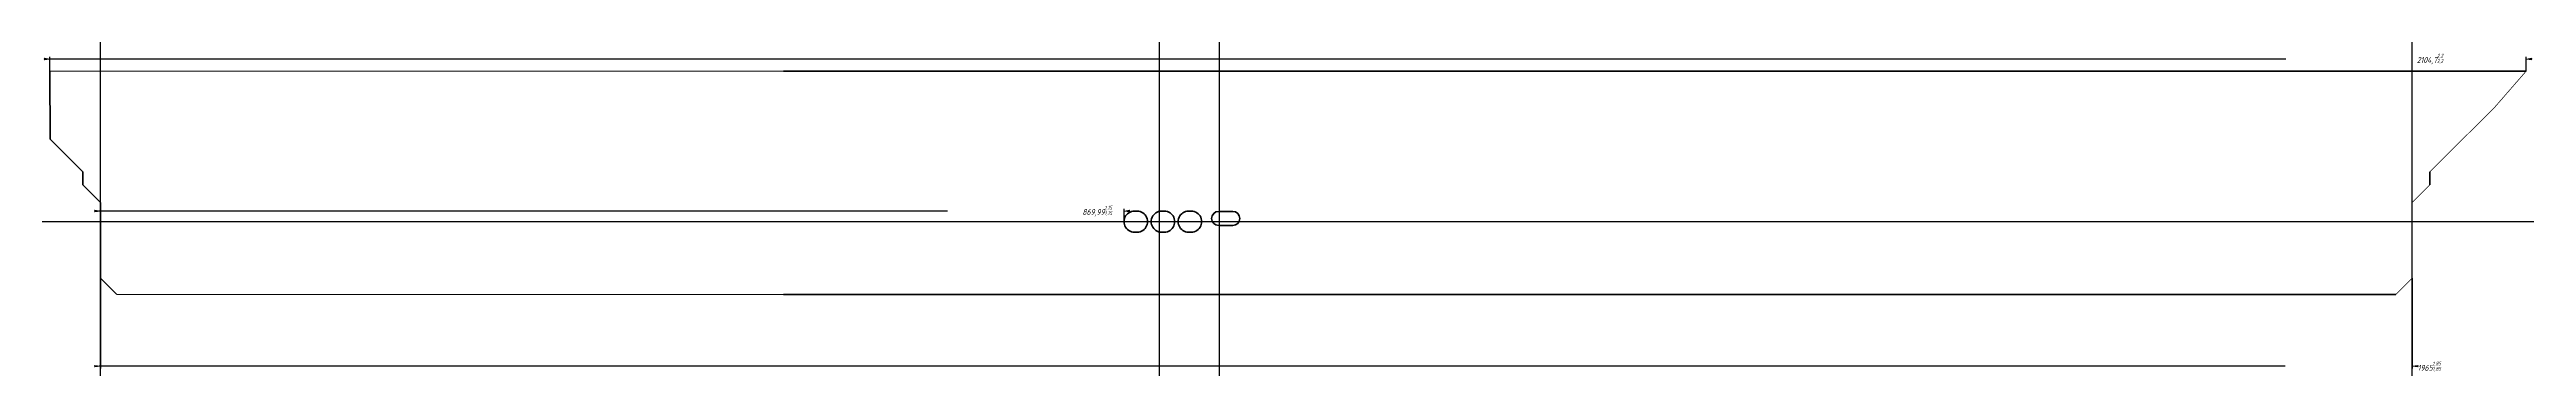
# Model space of a CAD drawing. Header units: millimetres. Extents: x -101 to 2004, y -119 to 153.
import ezdxf

# ---------------------------------------------------------------- set-up
doc = ezdxf.new("R2010")
doc.units = ezdxf.units.MM
doc.linetypes.add('K5LT_BASIC', pattern=[0])
doc.linetypes.add('K5LT_THIN', pattern=[0])
doc.styles.add('KDIMTEXTSTYLE', font='GOST_AU.SHX', dxfattribs={"width": 0.96, "oblique": 15, "height": 5})
doc.dimstyles.new('KDIMSTYLE (1.00)', dxfattribs={"dimtxt": 5, "dimasz": 1, "dimexe": 2, "dimexo": 0, "dimgap": 1, "dimtad": 1, "dimtxsty": 'KDIMTEXTSTYLE', "dimsah": 1, "dimcen": 0, "dimdle": 1, "dimadec": 0, "dimazin": 0, "dimtfac": 0.667, "dimtmove": 0, "dimatfit": 3, "dimfxl": 1, "dimtvp": 1, "dimtolj": 1, "dimtzin": 0, "dimarcsym": 0})

# ---------------------------------------------------------------- blocks, each defined once
blk = doc.blocks.new('KDIMARROW_01')
blk.add_hatch(color=0).paths.add_polyline_path([(-5, -0.6582624912261956), (0, 0), (-5, 0.658262491226197), (-4.5, 6e-16)])
at = {"color": 0, "linetype": 'K5LT_THIN', "lineweight": 18}
for p, q in [((-4.5, 6e-16), (-5, 0.658262491226197)), ((-5, 0.658262491226197), (0, 0)), ((0, 0), (-5, -0.6582624912261956)), ((-5, -0.6582624912261956), (-4.5, 6e-16)), ((0, 0), (-1, 0))]:
    blk.add_line(p, q, dxfattribs=at)

msp = doc.modelspace()

# ---------------------------------------------------------------- linework, layer by layer
at = {"color": 5, "linetype": 'K5LT_BASIC', "lineweight": 60, "true_color": 0x0000ff}
for p, q in [((-100.8416666666666, 134.1729166666667), (-100.6916666666667, 76.32291666666674)), ((522.753830042855, 134.1729166666667), (2003.93693546782, 134.1729166666667)), ((-72.84166666666667, 48.47291666666667), (-100.6916666666667, 76.32291666666674)), ((-72.84166666666667, 48.47291666666667), (-72.84166666666667, 37.47291666666667)), ((1922.158333333333, 48.47291666666667), (1922.158333333333, 37.47291666666667)), ((-72.84166666666667, 37.47291666666667), (-57.84166666666667, 22.47291666666667)), ((-57.84166666666667, 22.47291666666667), (-57.84166666666667, -41.82708333333333)), ((892.6535945737567, 14.88833885832517), (904.5788649271246, 14.88833885832517)), ((892.6535945737567, 2.88833885832517), (904.5788649271246, 2.88833885832517)), ((-57.84166666666667, -41.82708333333333), (-43.84166666666667, -55.82708333333333)), ((522.7538300428552, -55.82708333333333), (1893.158333333333, -55.82708333333333))]:
    msp.add_line(p, q, dxfattribs=at)
at = {"color": 9, "true_color": 0xdca5c1}
for p, direction in [((-57.84166666666668, 6.172916666663541), (6.123233995736766e-17, 1)), ((842.2486512870807, 6.172916666663541), (6.123233995736766e-17, 1)), ((893.2486512870807, 6.172916666663538), (6.123233995736766e-17, 1)), ((1907.158333333333, -69.2910066293515), (6.123233995736766e-17, 1)), ((865.1583333333333, 6.172916666663541), (1, 0))]:
    msp.add_xline(p, direction, dxfattribs=at)
at = {"color": 5, "linetype": 'K5LT_BASIC', "true_color": 0x0000ff, "const_width": 0.6}
for points in [[(522.753830042855, 134.1729166666667), (-100.8416666666666, 134.1729166666667)], [(1922.158333333333, 48.47291666666667), (1977.858333333334, 104.1729166666669), (2003.93693546782, 134.1729166666667)], [(1893.158333333333, -55.82708333333333), (1907.158333333333, -41.82708333333333), (1907.158333333333, 22.47291666666667), (1922.158333333333, 37.47291666666667)], [(-43.84166666666667, -55.82708333333333), (522.7538300428552, -55.82708333333333)]]:
    msp.add_lwpolyline(points, dxfattribs=at)
at = {"color": 5, "linetype": 'K5LT_BASIC', "lineweight": 60, "true_color": 0x0000ff}
for centre, radius, start, end in [((821.1503190011247, 6.172916666666678), 8.999999999999988, 83.52532030917385, 276.4746796908262), ((822.1583333333333, 6.172916666672057), 8.999999999994637, 86.74595201406055, 93.21028872556641), ((823.180073173882, 6.172916666666865), 9.00000000000018, 263.4813482892413, 96.51865171075808), ((844.2406369548722, 6.172916666666678), 8.999999999999988, 83.52532030917385, 276.4746796908262), ((845.2486512870807, 6.172916666672057), 8.999999999994637, 86.74595201406055, 93.21028872556641), ((846.2703911276294, 6.172916666666865), 9.00000000000018, 263.4813482892413, 96.51865171075808), ((867.1503190011247, 6.172916666666678), 8.999999999999988, 83.52532030917385, 276.4746796908262), ((868.1583333333333, 6.172916666672057), 8.999999999994637, 86.74595201406055, 93.21028872556641), ((869.180073173882, 6.172916666666865), 9.00000000000018, 263.4813482892413, 96.51865171075808), ((892.6535945737567, 8.88833885832517), 6.000000000000004, 90, 270), ((898.5788649271246, 8.888338858320472), 5.999999999995306, 270, 270.7588895689474), ((904.5788649271246, 8.888338858325174), 6.000000000000005, 270, 90), ((822.1583333333333, 6.172916666661307), 8.999999999994639, 266.7897112744336, 273.2540479859395), ((845.2486512870807, 6.172916666661307), 8.999999999994639, 266.7897112744336, 273.2540479859395), ((868.1583333333333, 6.172916666661307), 8.999999999994639, 266.7897112744336, 273.2540479859395)]:
    msp.add_arc(centre, radius, start, end, dxfattribs=at)

# ---------------------------------------------------------------- dimensions: what is measured, and where the dimension line sits
at = {"color": 7}
for base, p1, p2, location, override in [((-100.7666666666667, 144.486954958455), (2003.93693546782, 134.1729166666667), (-100.7666666666667, 105.2479166666667), (1922.233333333333, 144.486954958455), {"dimexo": 0, "dimpost": '\\H5.0;\\W0.965;\\Q15;<>\\H0.65x;\\S2,2^ 2,2;\\H1.5x;', "dimblk1": 'KDIMARROW_01', "dimblk2": 'KDIMARROW_01', "dimse1": 0, "dimse2": 0, "dimclrt": 7, "dimtolj": 1}), ((-57.84166666666668, 15.15879318354112), (812.1503190011247, 6.172916666666679), (-57.84166666666668, 6.172916666663541), (789.3496960610612, 15.15879318354112), {"dimexo": 0, "dimpost": '\\H5.0;\\W0.965;\\Q15;<>\\H0.65x;\\S1,15^ 1,15;\\H1.5x;', "dimblk1": 'KDIMARROW_01', "dimblk2": 'KDIMARROW_01', "dimse1": 0, "dimse2": 0, "dimclrt": 7, "dimtolj": 1}), ((-57.84166666666667, -116.8149663647243), (1907.158333333333, -41.82708333333333), (-57.84166666666667, -41.82708333333333), (1921.643852742513, -116.8149663647243), {"dimexo": 0, "dimpost": '\\H5.0;\\W0.965;\\Q15;<>\\H0.65x;\\S1,85^ 1,85;\\H1.5x;', "dimblk1": 'KDIMARROW_01', "dimblk2": 'KDIMARROW_01', "dimse1": 0, "dimse2": 0, "dimclrt": 7, "dimtolj": 1})]:
    msp.add_linear_dim(base=base, p1=p1, p2=p2, location=location, dimstyle='KDIMSTYLE (1.00)', override=override, dxfattribs=at).render()

doc.saveas('drawing.dxf')
